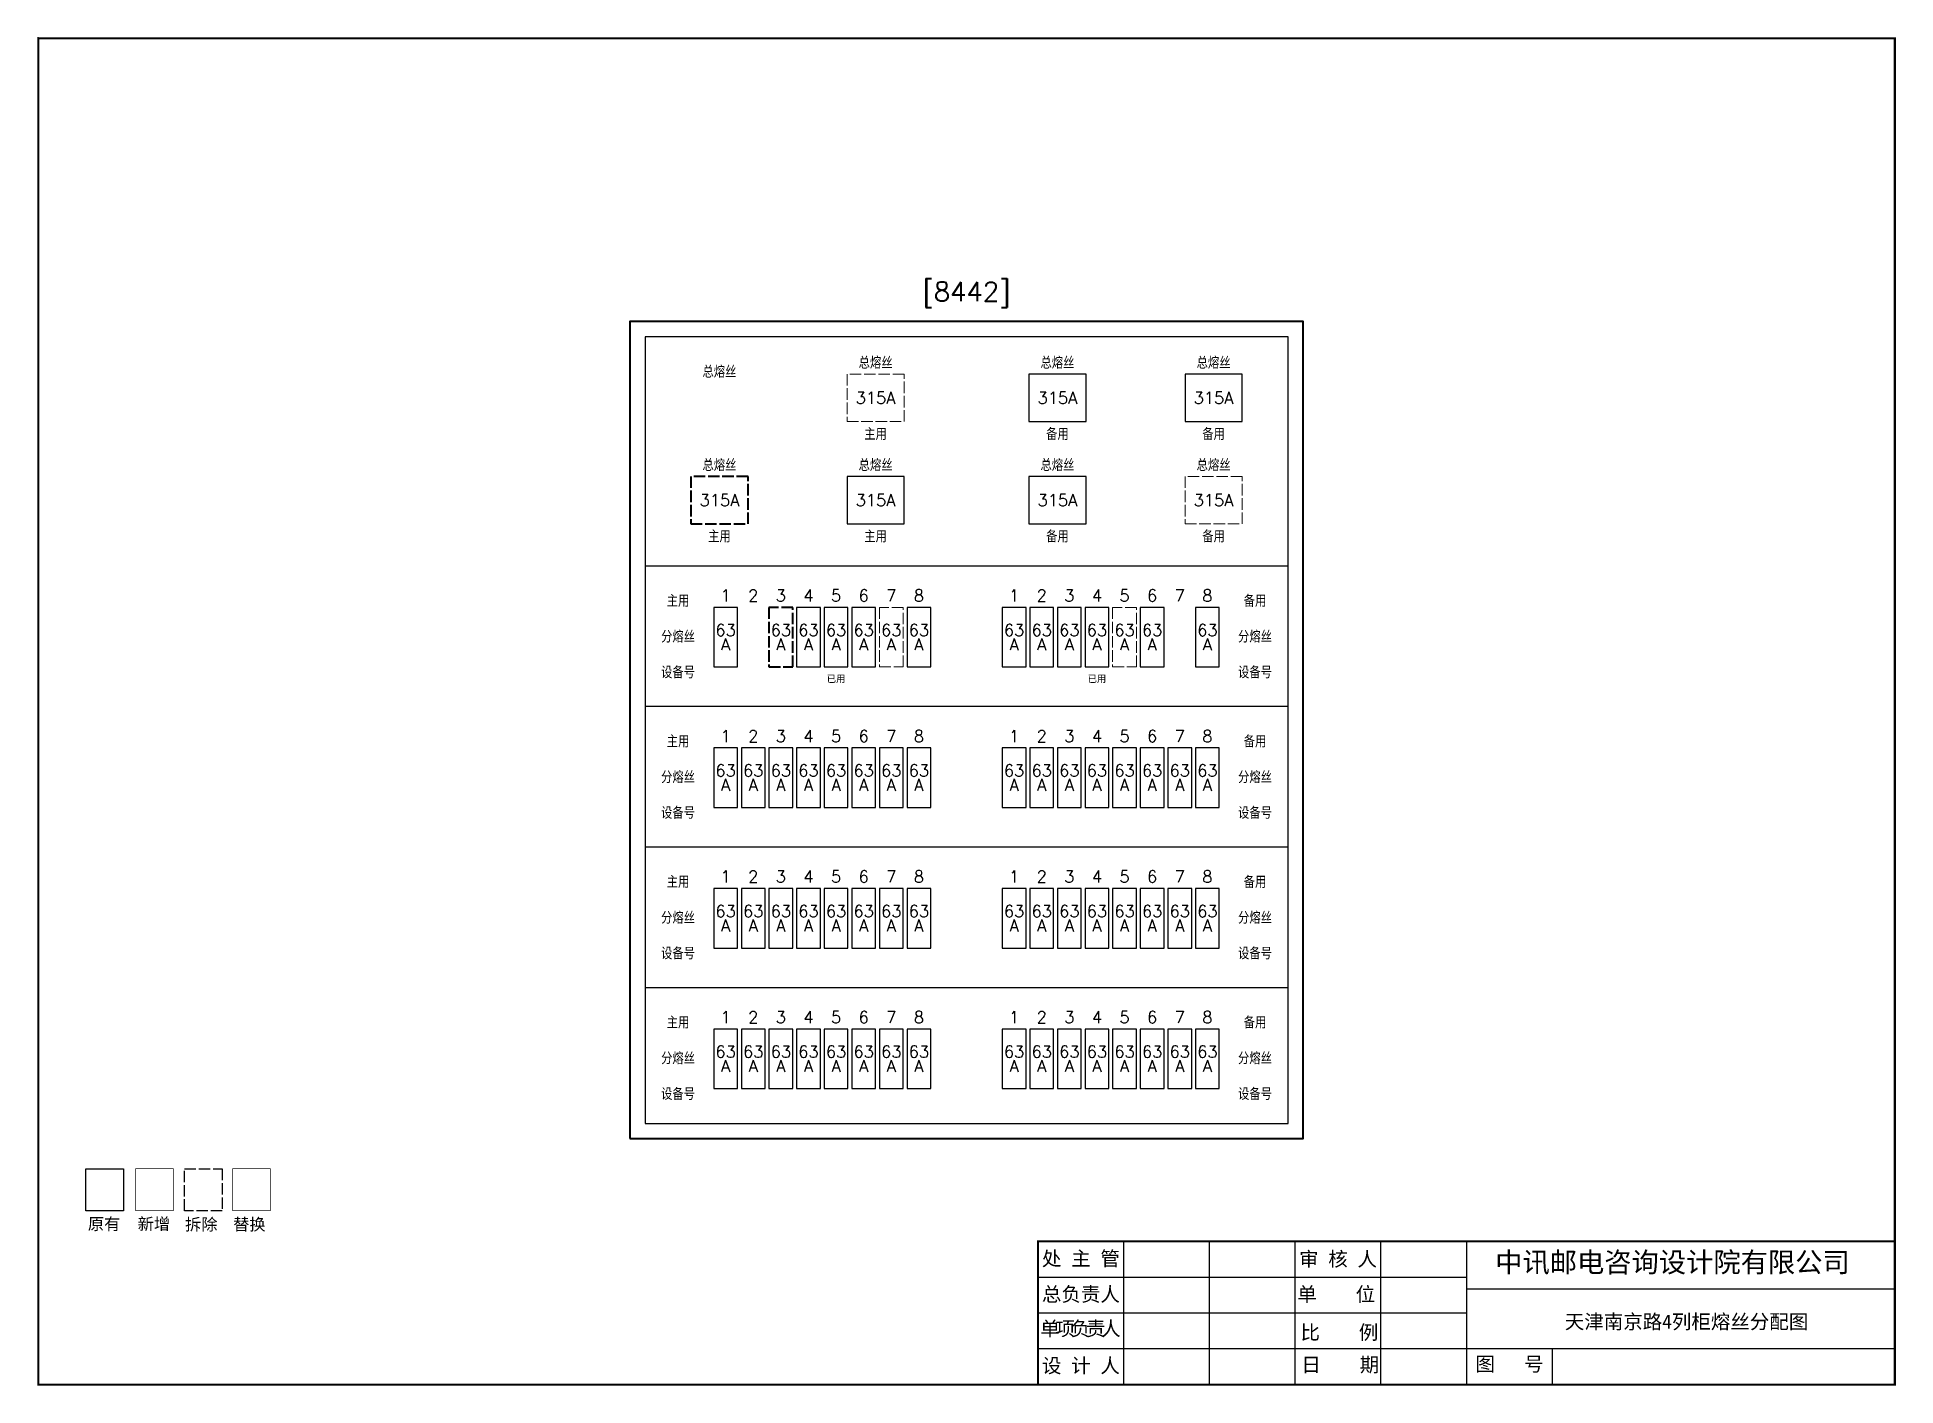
# Model space of a CAD drawing. Header units: millimetres. Extents: x -239 to 1556, y 138 to 1134.
# Drawn here: x 385.5 to 776, y 711.8 to 995.1 of the extents above; entities that cross this region are included whole.
import ezdxf
from ezdxf.enums import TextEntityAlignment as Align

# ---------------------------------------------------------------- set-up
doc = ezdxf.new("R2010")
doc.units = ezdxf.units.MM
doc.linetypes.add('ACAD_ISO02W100', pattern=[15, 12, -3])
doc.styles.get("Standard").update_dxf_attribs({"font": 'txt', "bigfont": 'gbcbig.shx'})
doc.styles.add('ZZCS_STD', font='txt.SHX', dxfattribs={"height": 2.5, "bigfont": 'EJ.SHX'})
doc.styles.add('图名图号字体', font='', dxfattribs={"height": 3})
doc.styles.add('图框大字体', font='simhei.ttf', dxfattribs={"height": 3})
doc.styles.add('图框小字体', font='simhei.ttf', dxfattribs={"height": 2.5})
doc.styles.add('平面图字体', font='', dxfattribs={"height": 2.5})
doc.styles.get('图名图号字体').set_extended_font_data('SimSun')
doc.styles.get('平面图字体').set_extended_font_data('SimSun')

# ---------------------------------------------------------------- blocks, each defined once
blk = doc.blocks.new('A$C15233853')
at = {"color": 250, "char_height": 3, "width": 25.0807, "attachment_point": 1}
for s, insert in [('{\\fSimSun|b0|i0|c134|p2;单}', (0.29, 4.15)), ('{\\fSimSun|b0|i0|c134|p2;项}', (3.49, 4.15)), ('{\\fSimSun|b0|i0|c134|p2;负}', (6.69, 4.15)), ('{\\fSimSun|b0|i0|c134|p2;责}', (9.89, 4.15)), ('{\\fSimSun|b0|i0|c134|p2;人}', (13.09, 4.15))]:
    blk.add_mtext(s, dxfattribs=dict(at, insert=insert))
blk = doc.blocks.new('ZZCSTK_A3标准图框')
for p, q in [((0, 0), (0, 283)), ((228, 30.11), (228, 0.11)), ((246, 30.11), (246, 0)), ((264, 30.11), (264, 0)), ((282, 30.11), (282, 0)), ((300, 30.11), (300, 0)), ((210, 22.61), (300, 22.61)), ((300, 20.11), (390, 20.11)), ((210, 15.11), (300, 15.11)), ((210, 7.61), (300, 7.61)), ((300, 7.61), (390, 7.61)), ((318, 7.61), (318, 0))]:
    blk.add_line(p, q)
at = {"const_width": 0.45}
blk.add_lwpolyline([(0, 0), (390, 0), (390, 282.8), (0, 282.8)], close=True, dxfattribs=at)
at = {"const_width": 0.4}
blk.add_lwpolyline([(390, 30.11), (210, 30.11), (210, 0.11)], dxfattribs=at)
blk.add_blockref('A$C15233853', (210.2, 9.14))
at = {"char_height": 3, "style": '图名图号字体'}
for s, insert, width, attachment_point in [('{\\fSimSun|b0|i0|c134|p2;处 主 管}', (219.03, 26.34), 17, 5), ('{\\fSimSun|b0|i0|c134|p2;审 核 人}', (264.87, 26.24), 17, 4), ('{\\fSimSun|b0|i0|c134|p2;总负责人}', (219.03, 18.84), 17, 5), ('{\\fSimSun|b0|i0|c134|p2;单    位}', (264.5, 18.84), 17, 4), ('{\\fSimSun|b0|i0|c134|p2;比    例}', (265.16, 10.84), 17, 4), ('{\\fSimSun|b0|i0|c134|p2;设 计 人}', (219.03, 3.84), 17, 5), ('{\\fSimSun|b0|i0|c134|p2;日    期}', (265.35, 4.03), 17, 4), ('{\\fSimSun|b0|i0|c134|p2;图   号}', (301.91, 5.86), 15.2047, 1)]:
    blk.add_mtext(s, dxfattribs=dict(at, insert=insert, width=width, attachment_point=attachment_point))
at = {"insert": (306.06, 27.83), "char_height": 4.2, "width": 79.1383, "attachment_point": 1}
blk.add_mtext('\\fSimHei|b0|i0|c134|p2;中讯邮电咨询设计院有限公司', dxfattribs=at)
for tag, height, style, p in [('处主管', 2.5, '图框小字体', (236.8, 24.76)), ('审核人', 2.5, '图框小字体', (291.15, 24.76)), ('总负责人', 2.5, '图框小字体', (236.8, 16.72)), ('单位', 2.5, '图框小字体', (291.15, 17.31)), ('单项负责人', 2.5, '图框小字体', (236.8, 9.97)), ('比例', 2.5, '图框小字体', (291.15, 9.39)), ('图名', 3, '图框大字体', (346.26, 11.75)), ('设计人', 2.5, '图框小字体', (236.8, 2.16)), ('日期', 2.5, '图框小字体', (291.3, 2)), ('图号', 2.5, '图框小字体', (353.24, 2.49))]:
    blk.add_attdef(tag, text='', height=height, dxfattribs=dict(style=style)).set_placement(p, align=Align.CENTER)
blk = doc.blocks.new('TULI_RST_STATUS')
at = {"color": 0, "linetype": 'Continuous'}
blk.add_lwpolyline([(0, 13.35), (7.94, 13.35), (7.94, 4.54), (0, 4.54)], close=True, dxfattribs=at)
at = {"color": 0, "linetype": 'Continuous', "const_width": 0.15}
blk.add_lwpolyline([(10.46, 13.35), (18.39, 13.35), (18.39, 4.54), (10.46, 4.54)], close=True, dxfattribs=at)
at = {"color": 0, "linetype": 'ACAD_ISO02W100', "ltscale": 0.2}
blk.add_lwpolyline([(20.71, 13.35), (28.64, 13.35), (28.64, 4.54), (20.71, 4.54)], close=True, dxfattribs=at)
at = {"color": 0, "linetype": 'ACAD_ISO02W100', "ltscale": 0.2, "const_width": 0.15}
blk.add_lwpolyline([(30.82, 13.35), (38.76, 13.35), (38.76, 4.54), (30.82, 4.54)], close=True, dxfattribs=at)
at = {"color": 0, "style": '平面图字体'}
for s, p in [('原有', (0.42, 0.52)), ('新增', (10.88, 0.52)), ('拆除', (20.83, 0.42)), ('替换', (30.94, 0.42))]:
    blk.add_text(s, height=2.5, dxfattribs=at).set_placement(p)
blk = doc.blocks.new('*U19', base_point=(-20.14, -174.37))
for p, q in [((-16.94, -54.06), (118.14, -54.06)), ((-16.94, -83.57), (118.14, -83.57)), ((-16.94, -113.09), (118.14, -113.09)), ((-16.94, -142.61), (118.14, -142.61))]:
    blk.add_line(p, q)
at = {"linetype": 'Continuous', "lineweight": 40}
blk.add_lwpolyline([(-20.14, -174.37), (121.34, -174.37), (121.34, -2.76), (-20.14, -2.76)], close=True, dxfattribs=at)
for points in [[(-16.94, -171.17), (118.14, -171.17), (118.14, -5.96), (-16.94, -5.96)], [(63.7, -23.78), (75.7, -23.78), (75.7, -13.78), (63.7, -13.78)], [(96.5, -23.78), (108.5, -23.78), (108.5, -13.78), (96.5, -13.78)], [(25.5, -45.28), (37.5, -45.28), (37.5, -35.28), (25.5, -35.28)], [(63.7, -45.28), (75.7, -45.28), (75.7, -35.28), (63.7, -35.28)], [(-2.5, -75.31), (2.5, -75.31), (2.5, -62.81), (-2.5, -62.81)], [(-2.5, -75.31), (2.5, -75.31), (2.5, -62.81), (-2.5, -62.81)], [(14.9, -75.31), (19.9, -75.31), (19.9, -62.81), (14.9, -62.81)], [(14.9, -75.31), (19.9, -75.31), (19.9, -62.81), (14.9, -62.81)], [(20.7, -75.31), (25.7, -75.31), (25.7, -62.81), (20.7, -62.81)], [(20.7, -75.31), (25.7, -75.31), (25.7, -62.81), (20.7, -62.81)], [(26.5, -75.31), (31.5, -75.31), (31.5, -62.81), (26.5, -62.81)], [(26.5, -75.31), (31.5, -75.31), (31.5, -62.81), (26.5, -62.81)], [(38.1, -75.31), (43.1, -75.31), (43.1, -62.81), (38.1, -62.81)], [(38.1, -75.31), (43.1, -75.31), (43.1, -62.81), (38.1, -62.81)], [(58.1, -75.31), (63.1, -75.31), (63.1, -62.81), (58.1, -62.81)], [(58.1, -75.31), (63.1, -75.31), (63.1, -62.81), (58.1, -62.81)], [(63.9, -75.31), (68.9, -75.31), (68.9, -62.81), (63.9, -62.81)], [(63.9, -75.31), (68.9, -75.31), (68.9, -62.81), (63.9, -62.81)], [(69.7, -75.31), (74.7, -75.31), (74.7, -62.81), (69.7, -62.81)], [(69.7, -75.31), (74.7, -75.31), (74.7, -62.81), (69.7, -62.81)], [(75.5, -75.31), (80.5, -75.31), (80.5, -62.81), (75.5, -62.81)], [(75.5, -75.31), (80.5, -75.31), (80.5, -62.81), (75.5, -62.81)], [(87.1, -75.31), (92.1, -75.31), (92.1, -62.81), (87.1, -62.81)], [(87.1, -75.31), (92.1, -75.31), (92.1, -62.81), (87.1, -62.81)], [(98.7, -75.31), (103.7, -75.31), (103.7, -62.81), (98.7, -62.81)], [(98.7, -75.31), (103.7, -75.31), (103.7, -62.81), (98.7, -62.81)], [(-2.5, -104.82), (2.5, -104.82), (2.5, -92.32), (-2.5, -92.32)], [(-2.5, -104.82), (2.5, -104.82), (2.5, -92.32), (-2.5, -92.32)], [(3.3, -104.82), (8.3, -104.82), (8.3, -92.32), (3.3, -92.32)], [(3.3, -104.82), (8.3, -104.82), (8.3, -92.32), (3.3, -92.32)], [(9.1, -104.82), (14.1, -104.82), (14.1, -92.32), (9.1, -92.32)], [(9.1, -104.82), (14.1, -104.82), (14.1, -92.32), (9.1, -92.32)], [(14.9, -104.82), (19.9, -104.82), (19.9, -92.32), (14.9, -92.32)], [(14.9, -104.82), (19.9, -104.82), (19.9, -92.32), (14.9, -92.32)], [(20.7, -104.82), (25.7, -104.82), (25.7, -92.32), (20.7, -92.32)], [(20.7, -104.82), (25.7, -104.82), (25.7, -92.32), (20.7, -92.32)], [(26.5, -104.82), (31.5, -104.82), (31.5, -92.32), (26.5, -92.32)], [(26.5, -104.82), (31.5, -104.82), (31.5, -92.32), (26.5, -92.32)], [(32.3, -104.82), (37.3, -104.82), (37.3, -92.32), (32.3, -92.32)], [(32.3, -104.82), (37.3, -104.82), (37.3, -92.32), (32.3, -92.32)], [(38.1, -104.82), (43.1, -104.82), (43.1, -92.32), (38.1, -92.32)], [(38.1, -104.82), (43.1, -104.82), (43.1, -92.32), (38.1, -92.32)], [(58.1, -104.82), (63.1, -104.82), (63.1, -92.32), (58.1, -92.32)], [(58.1, -104.82), (63.1, -104.82), (63.1, -92.32), (58.1, -92.32)], [(63.9, -104.82), (68.9, -104.82), (68.9, -92.32), (63.9, -92.32)], [(63.9, -104.82), (68.9, -104.82), (68.9, -92.32), (63.9, -92.32)], [(69.7, -104.82), (74.7, -104.82), (74.7, -92.32), (69.7, -92.32)], [(69.7, -104.82), (74.7, -104.82), (74.7, -92.32), (69.7, -92.32)], [(75.5, -104.82), (80.5, -104.82), (80.5, -92.32), (75.5, -92.32)], [(75.5, -104.82), (80.5, -104.82), (80.5, -92.32), (75.5, -92.32)], [(81.3, -104.82), (86.3, -104.82), (86.3, -92.32), (81.3, -92.32)], [(81.3, -104.82), (86.3, -104.82), (86.3, -92.32), (81.3, -92.32)], [(87.1, -104.82), (92.1, -104.82), (92.1, -92.32), (87.1, -92.32)], [(87.1, -104.82), (92.1, -104.82), (92.1, -92.32), (87.1, -92.32)], [(92.9, -104.82), (97.9, -104.82), (97.9, -92.32), (92.9, -92.32)], [(92.9, -104.82), (97.9, -104.82), (97.9, -92.32), (92.9, -92.32)], [(98.7, -104.82), (103.7, -104.82), (103.7, -92.32), (98.7, -92.32)], [(98.7, -104.82), (103.7, -104.82), (103.7, -92.32), (98.7, -92.32)], [(-2.5, -134.34), (2.5, -134.34), (2.5, -121.84), (-2.5, -121.84)], [(-2.5, -134.34), (2.5, -134.34), (2.5, -121.84), (-2.5, -121.84)], [(3.3, -134.34), (8.3, -134.34), (8.3, -121.84), (3.3, -121.84)], [(3.3, -134.34), (8.3, -134.34), (8.3, -121.84), (3.3, -121.84)], [(9.1, -134.34), (14.1, -134.34), (14.1, -121.84), (9.1, -121.84)], [(9.1, -134.34), (14.1, -134.34), (14.1, -121.84), (9.1, -121.84)], [(14.9, -134.34), (19.9, -134.34), (19.9, -121.84), (14.9, -121.84)], [(14.9, -134.34), (19.9, -134.34), (19.9, -121.84), (14.9, -121.84)], [(20.7, -134.34), (25.7, -134.34), (25.7, -121.84), (20.7, -121.84)], [(20.7, -134.34), (25.7, -134.34), (25.7, -121.84), (20.7, -121.84)], [(26.5, -134.34), (31.5, -134.34), (31.5, -121.84), (26.5, -121.84)], [(26.5, -134.34), (31.5, -134.34), (31.5, -121.84), (26.5, -121.84)], [(32.3, -134.34), (37.3, -134.34), (37.3, -121.84), (32.3, -121.84)], [(32.3, -134.34), (37.3, -134.34), (37.3, -121.84), (32.3, -121.84)], [(38.1, -134.34), (43.1, -134.34), (43.1, -121.84), (38.1, -121.84)], [(38.1, -134.34), (43.1, -134.34), (43.1, -121.84), (38.1, -121.84)], [(58.1, -134.34), (63.1, -134.34), (63.1, -121.84), (58.1, -121.84)], [(58.1, -134.34), (63.1, -134.34), (63.1, -121.84), (58.1, -121.84)], [(63.9, -134.34), (68.9, -134.34), (68.9, -121.84), (63.9, -121.84)], [(63.9, -134.34), (68.9, -134.34), (68.9, -121.84), (63.9, -121.84)], [(69.7, -134.34), (74.7, -134.34), (74.7, -121.84), (69.7, -121.84)], [(69.7, -134.34), (74.7, -134.34), (74.7, -121.84), (69.7, -121.84)], [(75.5, -134.34), (80.5, -134.34), (80.5, -121.84), (75.5, -121.84)], [(75.5, -134.34), (80.5, -134.34), (80.5, -121.84), (75.5, -121.84)], [(81.3, -134.34), (86.3, -134.34), (86.3, -121.84), (81.3, -121.84)], [(81.3, -134.34), (86.3, -134.34), (86.3, -121.84), (81.3, -121.84)], [(87.1, -134.34), (92.1, -134.34), (92.1, -121.84), (87.1, -121.84)], [(87.1, -134.34), (92.1, -134.34), (92.1, -121.84), (87.1, -121.84)], [(92.9, -134.34), (97.9, -134.34), (97.9, -121.84), (92.9, -121.84)], [(92.9, -134.34), (97.9, -134.34), (97.9, -121.84), (92.9, -121.84)], [(98.7, -134.34), (103.7, -134.34), (103.7, -121.84), (98.7, -121.84)], [(98.7, -134.34), (103.7, -134.34), (103.7, -121.84), (98.7, -121.84)], [(-2.5, -163.86), (2.5, -163.86), (2.5, -151.36), (-2.5, -151.36)], [(-2.5, -163.86), (2.5, -163.86), (2.5, -151.36), (-2.5, -151.36)], [(3.3, -163.86), (8.3, -163.86), (8.3, -151.36), (3.3, -151.36)], [(3.3, -163.86), (8.3, -163.86), (8.3, -151.36), (3.3, -151.36)], [(9.1, -163.86), (14.1, -163.86), (14.1, -151.36), (9.1, -151.36)], [(9.1, -163.86), (14.1, -163.86), (14.1, -151.36), (9.1, -151.36)], [(14.9, -163.86), (19.9, -163.86), (19.9, -151.36), (14.9, -151.36)], [(14.9, -163.86), (19.9, -163.86), (19.9, -151.36), (14.9, -151.36)], [(20.7, -163.86), (25.7, -163.86), (25.7, -151.36), (20.7, -151.36)], [(20.7, -163.86), (25.7, -163.86), (25.7, -151.36), (20.7, -151.36)], [(26.5, -163.86), (31.5, -163.86), (31.5, -151.36), (26.5, -151.36)], [(26.5, -163.86), (31.5, -163.86), (31.5, -151.36), (26.5, -151.36)], [(32.3, -163.86), (37.3, -163.86), (37.3, -151.36), (32.3, -151.36)], [(32.3, -163.86), (37.3, -163.86), (37.3, -151.36), (32.3, -151.36)], [(38.1, -163.86), (43.1, -163.86), (43.1, -151.36), (38.1, -151.36)], [(38.1, -163.86), (43.1, -163.86), (43.1, -151.36), (38.1, -151.36)], [(58.1, -163.86), (63.1, -163.86), (63.1, -151.36), (58.1, -151.36)], [(58.1, -163.86), (63.1, -163.86), (63.1, -151.36), (58.1, -151.36)], [(63.9, -163.86), (68.9, -163.86), (68.9, -151.36), (63.9, -151.36)], [(63.9, -163.86), (68.9, -163.86), (68.9, -151.36), (63.9, -151.36)], [(69.7, -163.86), (74.7, -163.86), (74.7, -151.36), (69.7, -151.36)], [(69.7, -163.86), (74.7, -163.86), (74.7, -151.36), (69.7, -151.36)], [(75.5, -163.86), (80.5, -163.86), (80.5, -151.36), (75.5, -151.36)], [(75.5, -163.86), (80.5, -163.86), (80.5, -151.36), (75.5, -151.36)], [(81.3, -163.86), (86.3, -163.86), (86.3, -151.36), (81.3, -151.36)], [(81.3, -163.86), (86.3, -163.86), (86.3, -151.36), (81.3, -151.36)], [(87.1, -163.86), (92.1, -163.86), (92.1, -151.36), (87.1, -151.36)], [(87.1, -163.86), (92.1, -163.86), (92.1, -151.36), (87.1, -151.36)], [(92.9, -163.86), (97.9, -163.86), (97.9, -151.36), (92.9, -151.36)], [(92.9, -163.86), (97.9, -163.86), (97.9, -151.36), (92.9, -151.36)], [(98.7, -163.86), (103.7, -163.86), (103.7, -151.36), (98.7, -151.36)], [(98.7, -163.86), (103.7, -163.86), (103.7, -151.36), (98.7, -151.36)]]:
    blk.add_lwpolyline(points, close=True)
at = {"linetype": 'ACAD_ISO02W100', "lineweight": 0, "ltscale": 0.2}
for points in [[(25.5, -23.78), (37.5, -23.78), (37.5, -13.78), (25.5, -13.78)], [(96.5, -45.28), (108.5, -45.28), (108.5, -35.28), (96.5, -35.28)], [(32.3, -75.31), (37.3, -75.31), (37.3, -62.81), (32.3, -62.81)], [(32.3, -75.31), (37.3, -75.31), (37.3, -62.81), (32.3, -62.81)], [(81.3, -75.31), (86.3, -75.31), (86.3, -62.81), (81.3, -62.81)], [(81.3, -75.31), (86.3, -75.31), (86.3, -62.81), (81.3, -62.81)]]:
    blk.add_lwpolyline(points, close=True, dxfattribs=at)
at = {"linetype": 'ACAD_ISO02W100', "lineweight": 40, "ltscale": 0.2}
for points in [[(-7.3, -45.28), (4.7, -45.28), (4.7, -35.28), (-7.3, -35.28)], [(9.1, -75.31), (14.1, -75.31), (14.1, -62.81), (9.1, -62.81)], [(9.1, -75.31), (14.1, -75.31), (14.1, -62.81), (9.1, -62.81)]]:
    blk.add_lwpolyline(points, close=True, dxfattribs=at)
at = {"style": 'ZZCS_STD'}
for s, height, p in [('总熔丝', 2.5, (31.5, -11.28)), ('总熔丝', 2.5, (69.7, -11.28)), ('总熔丝', 2.5, (102.5, -11.28)), ('总熔丝', 2.5, (-1.3, -13.17)), ('315A', 2.5, (31.5, -18.78)), ('315A', 2.5, (69.7, -18.78)), ('315A', 2.5, (102.5, -18.78)), ('主用', 2.5, (31.5, -26.28)), ('备用', 2.5, (69.7, -26.28)), ('备用', 2.5, (102.5, -26.28)), ('总熔丝', 2.5, (-1.3, -32.78)), ('总熔丝', 2.5, (31.5, -32.78)), ('总熔丝', 2.5, (69.7, -32.78)), ('总熔丝', 2.5, (102.5, -32.78)), ('315A', 2.5, (-1.3, -40.28)), ('315A', 2.5, (31.5, -40.28)), ('315A', 2.5, (69.7, -40.28)), ('315A', 2.5, (102.5, -40.28)), ('主用', 2.5, (-1.3, -47.78)), ('主用', 2.5, (31.5, -47.78)), ('备用', 2.5, (69.7, -47.78)), ('备用', 2.5, (102.5, -47.78)), ('主用', 2.5, (-10, -61.32)), ('1', 2.5, (0, -60.31)), ('1', 2.5, (0, -60.31)), ('2', 2.5, (5.8, -60.31)), ('2', 2.5, (5.8, -60.31)), ('3', 2.5, (11.6, -60.31)), ('3', 2.5, (11.6, -60.31)), ('4', 2.5, (17.4, -60.31)), ('4', 2.5, (17.4, -60.31)), ('5', 2.5, (23.2, -60.31)), ('5', 2.5, (23.2, -60.31)), ('6', 2.5, (29, -60.31)), ('6', 2.5, (29, -60.31)), ('7', 2.5, (34.8, -60.31)), ('7', 2.5, (34.8, -60.31)), ('8', 2.5, (40.6, -60.31)), ('8', 2.5, (40.6, -60.31)), ('1', 2.5, (60.6, -60.31)), ('1', 2.5, (60.6, -60.31)), ('2', 2.5, (66.4, -60.31)), ('2', 2.5, (66.4, -60.31)), ('3', 2.5, (72.2, -60.31)), ('3', 2.5, (72.2, -60.31)), ('4', 2.5, (78, -60.31)), ('4', 2.5, (78, -60.31)), ('5', 2.5, (83.8, -60.31)), ('5', 2.5, (83.8, -60.31)), ('6', 2.5, (89.6, -60.31)), ('6', 2.5, (89.6, -60.31)), ('7', 2.5, (95.4, -60.31)), ('7', 2.5, (95.4, -60.31)), ('8', 2.5, (101.2, -60.31)), ('8', 2.5, (101.2, -60.31)), ('备用', 2.5, (111.2, -61.32)), ('63', 2.5, (0, -67.56)), ('63', 2.5, (0, -67.56)), ('63', 2.5, (11.6, -67.56)), ('63', 2.5, (11.6, -67.56)), ('63', 2.5, (17.4, -67.56)), ('63', 2.5, (17.4, -67.56)), ('63', 2.5, (23.2, -67.56)), ('63', 2.5, (23.2, -67.56)), ('63', 2.5, (29, -67.56)), ('63', 2.5, (29, -67.56)), ('63', 2.5, (34.8, -67.56)), ('63', 2.5, (34.8, -67.56)), ('63', 2.5, (40.6, -67.56)), ('63', 2.5, (40.6, -67.56)), ('63', 2.5, (60.6, -67.56)), ('63', 2.5, (60.6, -67.56)), ('63', 2.5, (66.4, -67.56)), ('63', 2.5, (66.4, -67.56)), ('63', 2.5, (72.2, -67.56)), ('63', 2.5, (72.2, -67.56)), ('63', 2.5, (78, -67.56)), ('63', 2.5, (78, -67.56)), ('63', 2.5, (83.8, -67.56)), ('63', 2.5, (83.8, -67.56)), ('63', 2.5, (89.6, -67.56)), ('63', 2.5, (89.6, -67.56)), ('63', 2.5, (101.2, -67.56)), ('63', 2.5, (101.2, -67.56)), ('分熔丝', 2.5, (-10, -68.82)), ('A', 2.5, (0, -70.56)), ('A', 2.5, (0, -70.56)), ('A', 2.5, (11.6, -70.56)), ('A', 2.5, (11.6, -70.56)), ('A', 2.5, (17.4, -70.56)), ('A', 2.5, (17.4, -70.56)), ('A', 2.5, (23.2, -70.56)), ('A', 2.5, (23.2, -70.56)), ('A', 2.5, (29, -70.56)), ('A', 2.5, (29, -70.56)), ('A', 2.5, (34.8, -70.56)), ('A', 2.5, (34.8, -70.56)), ('A', 2.5, (40.6, -70.56)), ('A', 2.5, (40.6, -70.56)), ('A', 2.5, (60.6, -70.56)), ('A', 2.5, (60.6, -70.56)), ('A', 2.5, (66.4, -70.56)), ('A', 2.5, (66.4, -70.56)), ('A', 2.5, (72.2, -70.56)), ('A', 2.5, (72.2, -70.56)), ('A', 2.5, (78, -70.56)), ('A', 2.5, (78, -70.56)), ('A', 2.5, (83.8, -70.56)), ('A', 2.5, (83.8, -70.56)), ('A', 2.5, (89.6, -70.56)), ('A', 2.5, (89.6, -70.56)), ('A', 2.5, (101.2, -70.56)), ('A', 2.5, (101.2, -70.56)), ('分熔丝', 2.5, (111.2, -68.82)), ('设备号', 2.5, (-10, -76.32)), ('已用', 1.5, (23.2, -77.81)), ('已用', 1.5, (23.2, -77.81)), ('已用', 1.5, (78, -77.81)), ('已用', 1.5, (78, -77.81)), ('设备号', 2.5, (111.2, -76.32)), ('主用', 2.5, (-10, -90.83)), ('1', 2.5, (0, -89.82)), ('1', 2.5, (0, -89.82)), ('2', 2.5, (5.8, -89.82)), ('2', 2.5, (5.8, -89.82)), ('3', 2.5, (11.6, -89.82)), ('3', 2.5, (11.6, -89.82)), ('4', 2.5, (17.4, -89.82)), ('4', 2.5, (17.4, -89.82)), ('5', 2.5, (23.2, -89.82)), ('5', 2.5, (23.2, -89.82)), ('6', 2.5, (29, -89.82)), ('6', 2.5, (29, -89.82)), ('7', 2.5, (34.8, -89.82)), ('7', 2.5, (34.8, -89.82)), ('8', 2.5, (40.6, -89.82)), ('8', 2.5, (40.6, -89.82)), ('1', 2.5, (60.6, -89.82)), ('1', 2.5, (60.6, -89.82)), ('2', 2.5, (66.4, -89.82)), ('2', 2.5, (66.4, -89.82)), ('3', 2.5, (72.2, -89.82)), ('3', 2.5, (72.2, -89.82)), ('4', 2.5, (78, -89.82)), ('4', 2.5, (78, -89.82)), ('5', 2.5, (83.8, -89.82)), ('5', 2.5, (83.8, -89.82)), ('6', 2.5, (89.6, -89.82)), ('6', 2.5, (89.6, -89.82)), ('7', 2.5, (95.4, -89.82)), ('7', 2.5, (95.4, -89.82)), ('8', 2.5, (101.2, -89.82)), ('8', 2.5, (101.2, -89.82)), ('备用', 2.5, (111.2, -90.83)), ('分熔丝', 2.5, (-10, -98.33)), ('63', 2.5, (0, -97.07)), ('63', 2.5, (0, -97.07)), ('63', 2.5, (5.8, -97.07)), ('63', 2.5, (5.8, -97.07)), ('63', 2.5, (11.6, -97.07)), ('63', 2.5, (11.6, -97.07)), ('63', 2.5, (17.4, -97.07)), ('63', 2.5, (17.4, -97.07)), ('63', 2.5, (23.2, -97.07)), ('63', 2.5, (23.2, -97.07)), ('63', 2.5, (29, -97.07)), ('63', 2.5, (29, -97.07)), ('63', 2.5, (34.8, -97.07)), ('63', 2.5, (34.8, -97.07)), ('63', 2.5, (40.6, -97.07)), ('63', 2.5, (40.6, -97.07)), ('63', 2.5, (60.6, -97.07)), ('63', 2.5, (60.6, -97.07)), ('63', 2.5, (66.4, -97.07)), ('63', 2.5, (66.4, -97.07)), ('63', 2.5, (72.2, -97.07)), ('63', 2.5, (72.2, -97.07)), ('63', 2.5, (78, -97.07)), ('63', 2.5, (78, -97.07)), ('63', 2.5, (83.8, -97.07)), ('63', 2.5, (83.8, -97.07)), ('63', 2.5, (89.6, -97.07)), ('63', 2.5, (89.6, -97.07)), ('63', 2.5, (95.4, -97.07)), ('63', 2.5, (95.4, -97.07)), ('63', 2.5, (101.2, -97.07)), ('63', 2.5, (101.2, -97.07)), ('分熔丝', 2.5, (111.2, -98.33)), ('A', 2.5, (0, -100.07)), ('A', 2.5, (0, -100.07)), ('A', 2.5, (5.8, -100.07)), ('A', 2.5, (5.8, -100.07)), ('A', 2.5, (11.6, -100.07)), ('A', 2.5, (11.6, -100.07)), ('A', 2.5, (17.4, -100.07)), ('A', 2.5, (17.4, -100.07)), ('A', 2.5, (23.2, -100.07)), ('A', 2.5, (23.2, -100.07)), ('A', 2.5, (29, -100.07)), ('A', 2.5, (29, -100.07)), ('A', 2.5, (34.8, -100.07)), ('A', 2.5, (34.8, -100.07)), ('A', 2.5, (40.6, -100.07)), ('A', 2.5, (40.6, -100.07)), ('A', 2.5, (60.6, -100.07)), ('A', 2.5, (60.6, -100.07)), ('A', 2.5, (66.4, -100.07)), ('A', 2.5, (66.4, -100.07)), ('A', 2.5, (72.2, -100.07)), ('A', 2.5, (72.2, -100.07)), ('A', 2.5, (78, -100.07)), ('A', 2.5, (78, -100.07)), ('A', 2.5, (83.8, -100.07)), ('A', 2.5, (83.8, -100.07)), ('A', 2.5, (89.6, -100.07)), ('A', 2.5, (89.6, -100.07)), ('A', 2.5, (95.4, -100.07)), ('A', 2.5, (95.4, -100.07)), ('A', 2.5, (101.2, -100.07)), ('A', 2.5, (101.2, -100.07)), ('设备号', 2.5, (-10, -105.83)), ('设备号', 2.5, (111.2, -105.83)), ('主用', 2.5, (-10, -120.35)), ('1', 2.5, (0, -119.34)), ('1', 2.5, (0, -119.34)), ('2', 2.5, (5.8, -119.34)), ('2', 2.5, (5.8, -119.34)), ('3', 2.5, (11.6, -119.34)), ('3', 2.5, (11.6, -119.34)), ('4', 2.5, (17.4, -119.34)), ('4', 2.5, (17.4, -119.34)), ('5', 2.5, (23.2, -119.34)), ('5', 2.5, (23.2, -119.34)), ('6', 2.5, (29, -119.34)), ('6', 2.5, (29, -119.34)), ('7', 2.5, (34.8, -119.34)), ('7', 2.5, (34.8, -119.34)), ('8', 2.5, (40.6, -119.34)), ('8', 2.5, (40.6, -119.34)), ('1', 2.5, (60.6, -119.34)), ('1', 2.5, (60.6, -119.34)), ('2', 2.5, (66.4, -119.34)), ('2', 2.5, (66.4, -119.34)), ('3', 2.5, (72.2, -119.34)), ('3', 2.5, (72.2, -119.34)), ('4', 2.5, (78, -119.34)), ('4', 2.5, (78, -119.34)), ('5', 2.5, (83.8, -119.34)), ('5', 2.5, (83.8, -119.34)), ('6', 2.5, (89.6, -119.34)), ('6', 2.5, (89.6, -119.34)), ('7', 2.5, (95.4, -119.34)), ('7', 2.5, (95.4, -119.34)), ('8', 2.5, (101.2, -119.34)), ('8', 2.5, (101.2, -119.34)), ('备用', 2.5, (111.2, -120.35)), ('分熔丝', 2.5, (-10, -127.85)), ('63', 2.5, (0, -126.59)), ('63', 2.5, (0, -126.59)), ('A', 2.5, (0, -129.59)), ('A', 2.5, (0, -129.59)), ('63', 2.5, (5.8, -126.59)), ('63', 2.5, (5.8, -126.59)), ('A', 2.5, (5.8, -129.59)), ('A', 2.5, (5.8, -129.59)), ('63', 2.5, (11.6, -126.59)), ('63', 2.5, (11.6, -126.59)), ('A', 2.5, (11.6, -129.59)), ('A', 2.5, (11.6, -129.59)), ('63', 2.5, (17.4, -126.59)), ('63', 2.5, (17.4, -126.59)), ('A', 2.5, (17.4, -129.59)), ('A', 2.5, (17.4, -129.59)), ('63', 2.5, (23.2, -126.59)), ('63', 2.5, (23.2, -126.59)), ('A', 2.5, (23.2, -129.59)), ('A', 2.5, (23.2, -129.59)), ('63', 2.5, (29, -126.59)), ('63', 2.5, (29, -126.59)), ('A', 2.5, (29, -129.59)), ('A', 2.5, (29, -129.59)), ('63', 2.5, (34.8, -126.59)), ('63', 2.5, (34.8, -126.59)), ('A', 2.5, (34.8, -129.59)), ('A', 2.5, (34.8, -129.59)), ('63', 2.5, (40.6, -126.59)), ('63', 2.5, (40.6, -126.59)), ('A', 2.5, (40.6, -129.59)), ('A', 2.5, (40.6, -129.59)), ('63', 2.5, (60.6, -126.59)), ('63', 2.5, (60.6, -126.59)), ('A', 2.5, (60.6, -129.59)), ('A', 2.5, (60.6, -129.59)), ('63', 2.5, (66.4, -126.59)), ('63', 2.5, (66.4, -126.59)), ('A', 2.5, (66.4, -129.59)), ('A', 2.5, (66.4, -129.59)), ('63', 2.5, (72.2, -126.59)), ('63', 2.5, (72.2, -126.59)), ('A', 2.5, (72.2, -129.59)), ('A', 2.5, (72.2, -129.59)), ('63', 2.5, (78, -126.59)), ('63', 2.5, (78, -126.59)), ('A', 2.5, (78, -129.59)), ('A', 2.5, (78, -129.59)), ('63', 2.5, (83.8, -126.59)), ('63', 2.5, (83.8, -126.59)), ('A', 2.5, (83.8, -129.59)), ('A', 2.5, (83.8, -129.59)), ('63', 2.5, (89.6, -126.59)), ('63', 2.5, (89.6, -126.59)), ('A', 2.5, (89.6, -129.59)), ('A', 2.5, (89.6, -129.59)), ('63', 2.5, (95.4, -126.59)), ('63', 2.5, (95.4, -126.59)), ('A', 2.5, (95.4, -129.59)), ('A', 2.5, (95.4, -129.59)), ('63', 2.5, (101.2, -126.59)), ('63', 2.5, (101.2, -126.59)), ('A', 2.5, (101.2, -129.59)), ('A', 2.5, (101.2, -129.59)), ('分熔丝', 2.5, (111.2, -127.85)), ('设备号', 2.5, (-10, -135.35)), ('设备号', 2.5, (111.2, -135.35)), ('1', 2.5, (0, -148.86)), ('1', 2.5, (0, -148.86)), ('2', 2.5, (5.8, -148.86)), ('2', 2.5, (5.8, -148.86)), ('3', 2.5, (11.6, -148.86)), ('3', 2.5, (11.6, -148.86)), ('4', 2.5, (17.4, -148.86)), ('4', 2.5, (17.4, -148.86)), ('5', 2.5, (23.2, -148.86)), ('5', 2.5, (23.2, -148.86)), ('6', 2.5, (29, -148.86)), ('6', 2.5, (29, -148.86)), ('7', 2.5, (34.8, -148.86)), ('7', 2.5, (34.8, -148.86)), ('8', 2.5, (40.6, -148.86)), ('8', 2.5, (40.6, -148.86)), ('1', 2.5, (60.6, -148.86)), ('1', 2.5, (60.6, -148.86)), ('2', 2.5, (66.4, -148.86)), ('2', 2.5, (66.4, -148.86)), ('3', 2.5, (72.2, -148.86)), ('3', 2.5, (72.2, -148.86)), ('4', 2.5, (78, -148.86)), ('4', 2.5, (78, -148.86)), ('5', 2.5, (83.8, -148.86)), ('5', 2.5, (83.8, -148.86)), ('6', 2.5, (89.6, -148.86)), ('6', 2.5, (89.6, -148.86)), ('7', 2.5, (95.4, -148.86)), ('7', 2.5, (95.4, -148.86)), ('8', 2.5, (101.2, -148.86)), ('8', 2.5, (101.2, -148.86)), ('主用', 2.5, (-10, -149.87)), ('备用', 2.5, (111.2, -149.87)), ('分熔丝', 2.5, (-10, -157.37)), ('63', 2.5, (0, -156.11)), ('63', 2.5, (0, -156.11)), ('63', 2.5, (5.8, -156.11)), ('63', 2.5, (5.8, -156.11)), ('63', 2.5, (11.6, -156.11)), ('63', 2.5, (11.6, -156.11)), ('63', 2.5, (17.4, -156.11)), ('63', 2.5, (17.4, -156.11)), ('63', 2.5, (23.2, -156.11)), ('63', 2.5, (23.2, -156.11)), ('63', 2.5, (29, -156.11)), ('63', 2.5, (29, -156.11)), ('63', 2.5, (34.8, -156.11)), ('63', 2.5, (34.8, -156.11)), ('63', 2.5, (40.6, -156.11)), ('63', 2.5, (40.6, -156.11)), ('63', 2.5, (60.6, -156.11)), ('63', 2.5, (60.6, -156.11)), ('63', 2.5, (66.4, -156.11)), ('63', 2.5, (66.4, -156.11)), ('63', 2.5, (72.2, -156.11)), ('63', 2.5, (72.2, -156.11)), ('63', 2.5, (78, -156.11)), ('63', 2.5, (78, -156.11)), ('63', 2.5, (83.8, -156.11)), ('63', 2.5, (83.8, -156.11)), ('63', 2.5, (89.6, -156.11)), ('63', 2.5, (89.6, -156.11)), ('63', 2.5, (95.4, -156.11)), ('63', 2.5, (95.4, -156.11)), ('63', 2.5, (101.2, -156.11)), ('63', 2.5, (101.2, -156.11)), ('分熔丝', 2.5, (111.2, -157.37)), ('A', 2.5, (0, -159.11)), ('A', 2.5, (0, -159.11)), ('A', 2.5, (5.8, -159.11)), ('A', 2.5, (5.8, -159.11)), ('A', 2.5, (11.6, -159.11)), ('A', 2.5, (11.6, -159.11)), ('A', 2.5, (17.4, -159.11)), ('A', 2.5, (17.4, -159.11)), ('A', 2.5, (23.2, -159.11)), ('A', 2.5, (23.2, -159.11)), ('A', 2.5, (29, -159.11)), ('A', 2.5, (29, -159.11)), ('A', 2.5, (34.8, -159.11)), ('A', 2.5, (34.8, -159.11)), ('A', 2.5, (40.6, -159.11)), ('A', 2.5, (40.6, -159.11)), ('A', 2.5, (60.6, -159.11)), ('A', 2.5, (60.6, -159.11)), ('A', 2.5, (66.4, -159.11)), ('A', 2.5, (66.4, -159.11)), ('A', 2.5, (72.2, -159.11)), ('A', 2.5, (72.2, -159.11)), ('A', 2.5, (78, -159.11)), ('A', 2.5, (78, -159.11)), ('A', 2.5, (83.8, -159.11)), ('A', 2.5, (83.8, -159.11)), ('A', 2.5, (89.6, -159.11)), ('A', 2.5, (89.6, -159.11)), ('A', 2.5, (95.4, -159.11)), ('A', 2.5, (95.4, -159.11)), ('A', 2.5, (101.2, -159.11)), ('A', 2.5, (101.2, -159.11)), ('设备号', 2.5, (-10, -164.87)), ('设备号', 2.5, (111.2, -164.87))]:
    blk.add_text(s, height=height, dxfattribs=at).set_placement(p, align=Align.MIDDLE)
at = {"color": 0}
blk.add_attdef('设备编号', (50.6, 3.24), '', height=4, dxfattribs=at)

msp = doc.modelspace()

# ---------------------------------------------------------------- block references
msp.add_blockref('ZZCSTK_A3标准图框', (385.76, 712.04)).add_auto_attribs({'图名': '天津南京路4列柜熔丝分配图'})
ref = msp.add_blockref('*U19', (510.02, 763.73))
ref.add_attrib('设备编号', '[8442]', dxfattribs={"color": 0, "height": 4, "style": 'ZZCS_STD'}).set_placement((580.76, 941.34), align=Align.MIDDLE)
msp.add_blockref('TULI_RST_STATUS', (395.76, 744.04))

doc.saveas('drawing.dxf')
